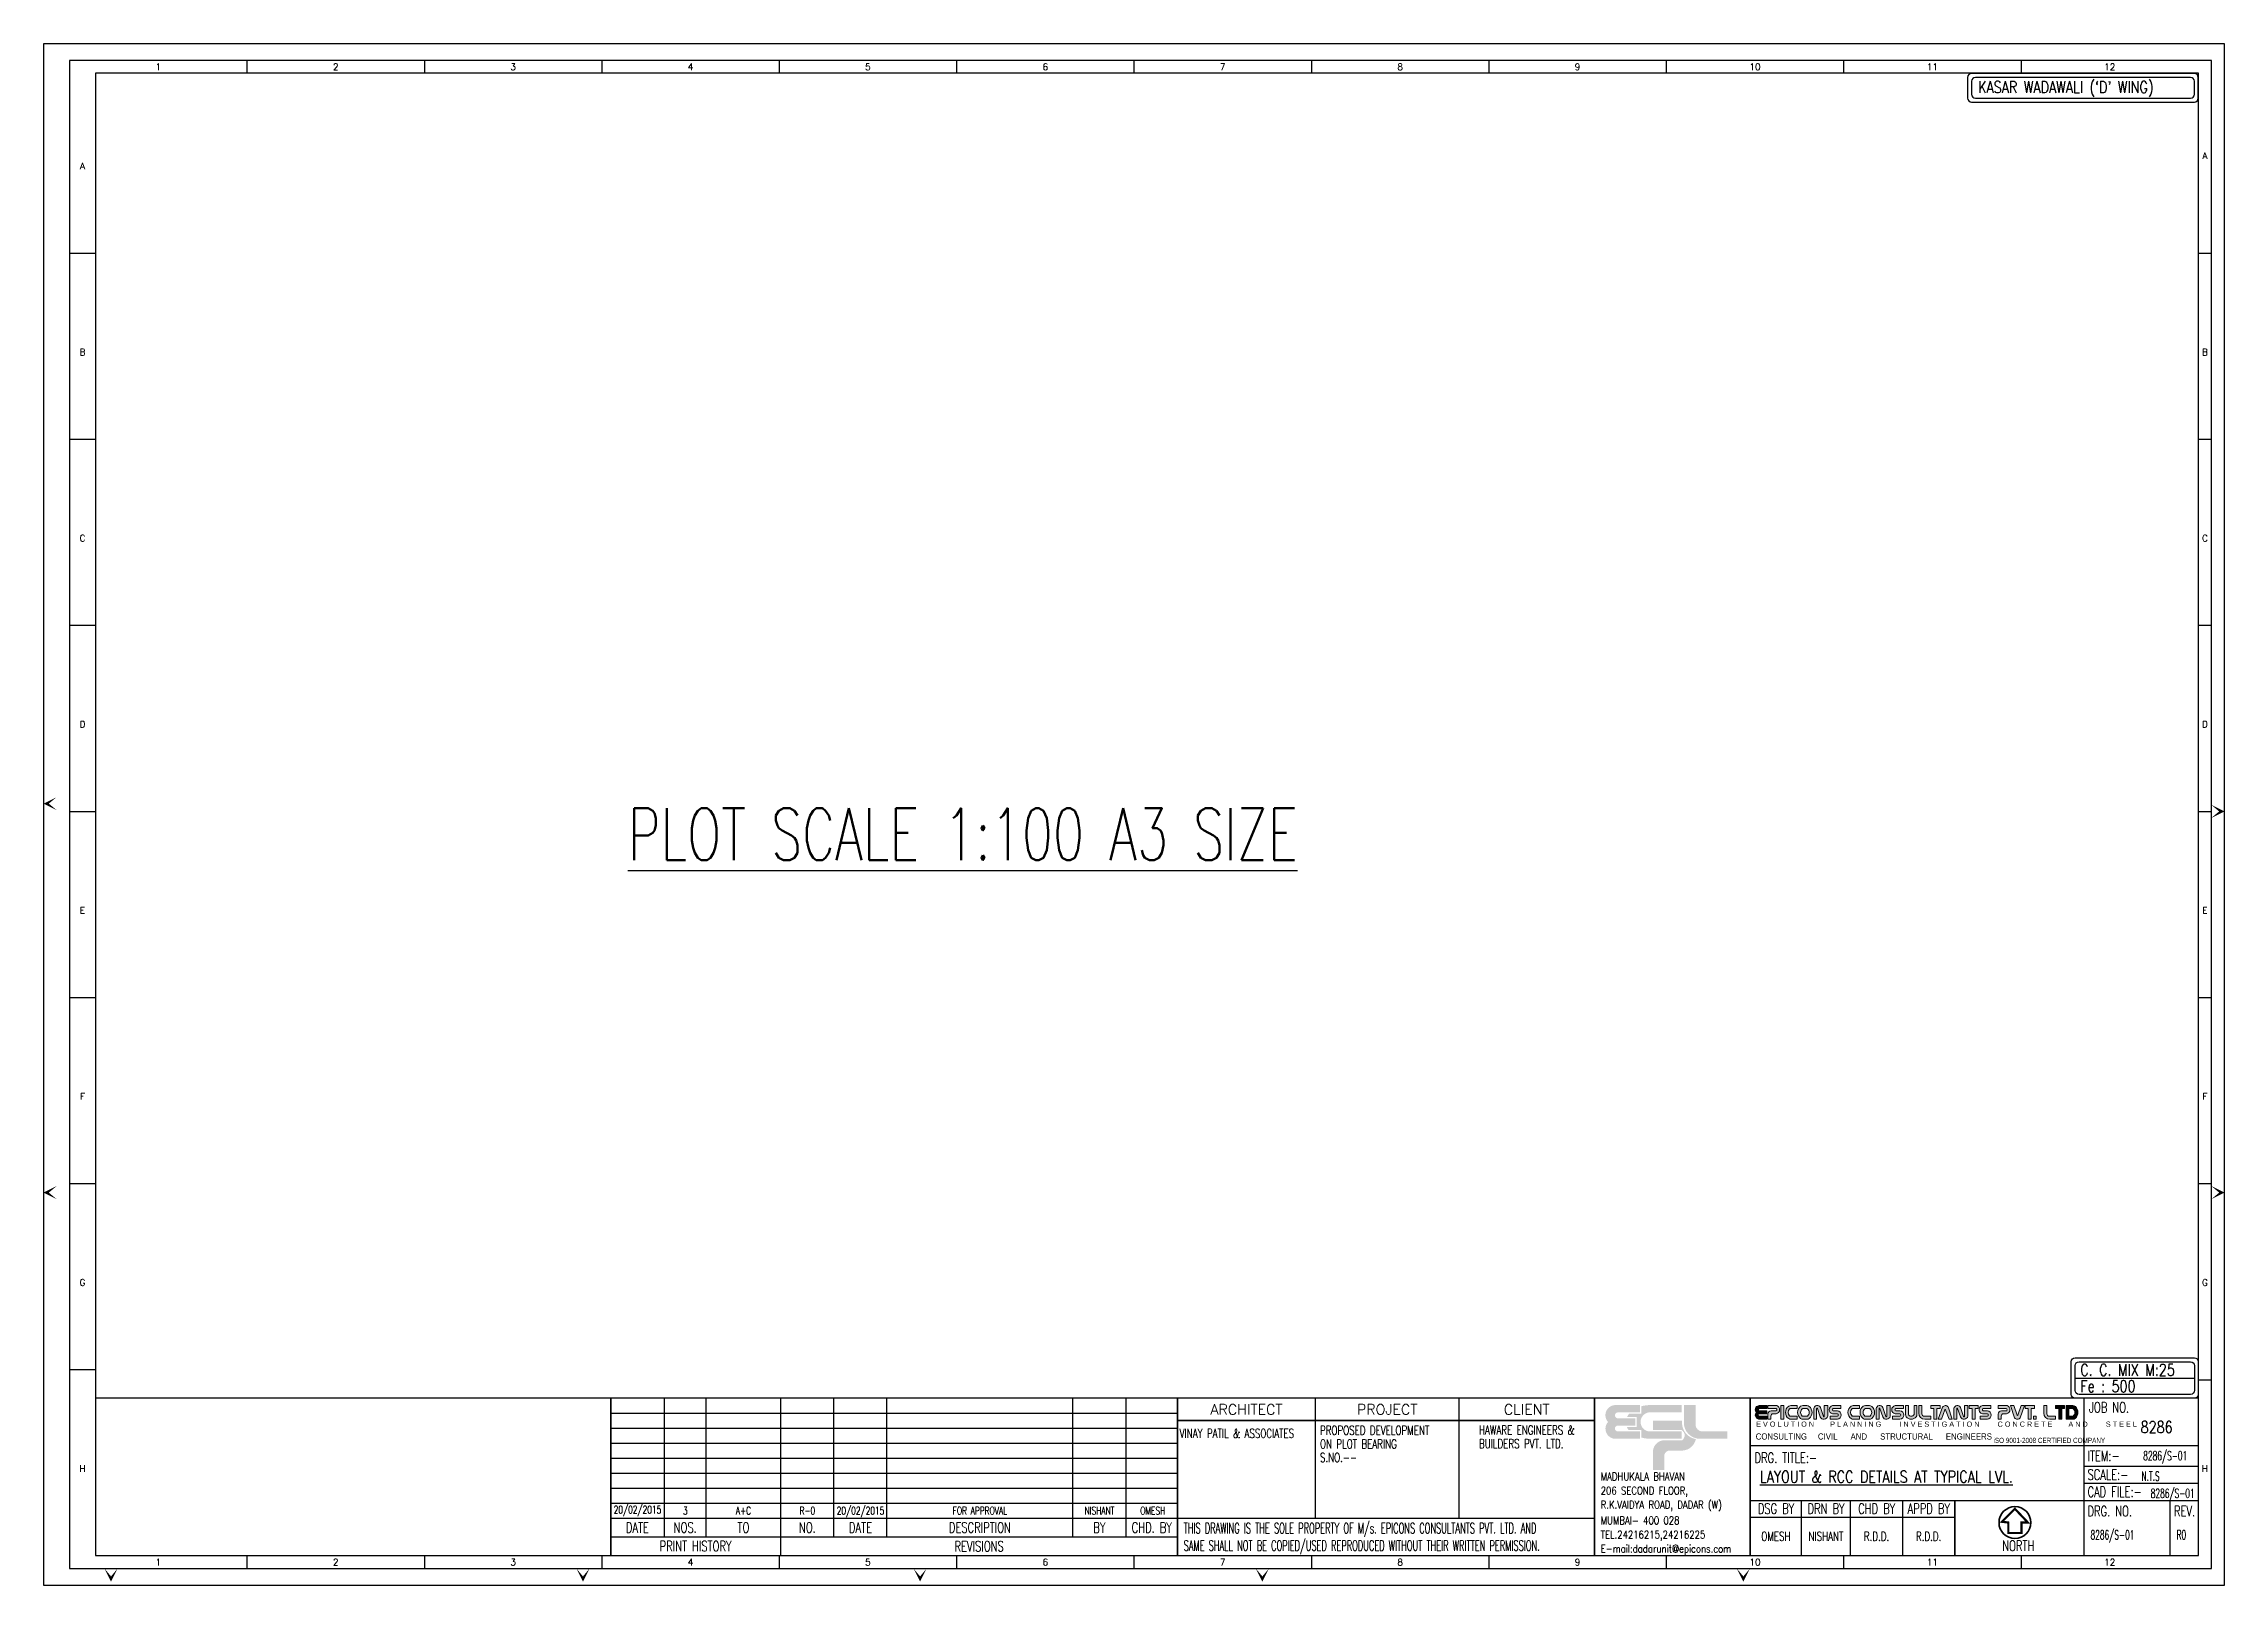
# Model space of a CAD drawing. Header units: millimetres. Extents: x 2659630 to 6742168, y -2425387 to -732288.
# Drawn here: x 3672679 to 3714693, y -800552 to -770852 of the extents above; entities that cross this region are included whole.
import ezdxf
from ezdxf.enums import TextEntityAlignment as Align

# ---------------------------------------------------------------- set-up
doc = ezdxf.new("R2010")
doc.units = ezdxf.units.MM
for name, color, linetype, lineweight in [('00 ECPL LOGO', 250, 'Continuous', 20), ('00 ELEV-2', 9, 'Continuous', 30), ('TEXT', 150, 'Continuous', 25)]:
    doc.layers.add(name, color=color, linetype=linetype, lineweight=lineweight)
for name, color, linetype in [('PNA', 8, 'Continuous'), ('S-SCHEDULE LINE-1', 7, 'Continuous'), ('S-TEXT-1', 4, 'Continuous'), ('S-TITIL', 6, 'Continuous'), ('TEXT (SHEET)', 4, 'Continuous'), ('TITLE', 6, 'Continuous')]:
    doc.layers.add(name, color=color, linetype=linetype)
doc.styles.add('ROMANS', font='r.shx', dxfattribs={"width": 0.7})
doc.styles.add('SEC. TEXT', font='arial.ttf', dxfattribs={"height": 180})

msp = doc.modelspace()

# ---------------------------------------------------------------- texts
at = {"layer": 'S-TITIL', "style": 'ROMANS', "width": 0.8}
for s, p in [("KASAR WADAWALI (`D' WING)", (3709948.449, -771690.694)), ('C. C. MIX M:25', (3711917.737, -796401.181)), ('Fe : 500', (3711917.737, -796715.054))]:
    msp.add_text(s, height=225, dxfattribs=at).set_placement(p, align=Align.MIDDLE_LEFT)
at = {"layer": 'TEXT', "color": 1, "style": 'ROMANS', "width": 0.8}
msp.add_text('8286', height=224.977, dxfattribs=at).set_placement((3713388.332, -797502.304), align=Align.MIDDLE_CENTER)
at = {"layer": 'TEXT', "color": 2, "style": 'ROMANS', "width": 0.7}
msp.add_text('VINAY PATIL & ASSOCIATES', height=174.98214, dxfattribs=at).set_placement((3694566.217, -797712.694))
at = {"layer": 'TEXT', "color": 2, "style": 'ROMANS'}
for s, width, p in [('ON PLOT BEARING ', 0.7, (3697269.784, -797826.972)), ('PROPOSED DEVELOPMENT', 0.7, (3697269.784, -797564.499)), ('HAWARE ENGINEERS &', 0.7, (3700332.86, -797559.595)), ('BUILDERS PVT. LTD.', 0.7, (3700332.86, -797822.068)), ('S.NO.--', 0.7, (3697269.784, -798089.445)), ('8286/S-01', 0.6, (3713130.519, -798055.408)), ('N.T.S', 0.6, (3713095.636, -798449.053)), ('8286/S-01', 0.6, (3713274.315, -798779.207)), ('8286/S-01', 0.6, (3712114.184, -799578.549)), ('R0', 0.6, (3713773.424, -799578.549))]:
    msp.add_text(s, height=175, dxfattribs=dict(at, width=width)).set_placement(p, align=Align.MIDDLE_LEFT)
at = {"layer": 'TEXT', "color": 1, "style": 'ROMANS', "width": 0.8}
msp.add_text('%%ULAYOUT & RCC DETAILS AT TYPICAL LVL.', height=225, dxfattribs=at).set_placement((3705743.443, -798459.049), align=Align.MIDDLE_LEFT)
at = {"layer": 'TEXT', "color": 2, "style": 'ROMANS', "width": 0.7}
for s, height, p in [('20/02/2015', 150, (3684120.715, -799092.717)), ('3', 150, (3685042.163, -799113.182)), ('A+C', 150, (3686162.464, -799113.182)), ('R-0', 150, (3687394.384, -799113.182)), ('20/02/2015', 150, (3688417.911, -799113.182)), ('FOR APPROVAL', 150, (3690717.627, -799113.182)), ('NISHANT', 150, (3693020.752, -799113.182)), ('OMESH', 150, (3694047.687, -799113.182)), ('OMESH', 175, (3706052.379, -799606.53)), ('NISHANT', 175, (3707016.623, -799606.53)), ('R.D.D.', 175, (3707992.104, -799606.53)), ('R.D.D.', 175, (3708995.939, -799606.53))]:
    msp.add_text(s, height=height, dxfattribs=at).set_placement(p, align=Align.MIDDLE_CENTER)
at = {"layer": 'TITLE', "color": 2, "style": 'ROMANS', "width": 0.7}
msp.add_text('%%UPLOT SCALE 1:100 A3 SIZE', height=1000, dxfattribs=at).set_placement((3683935.389, -786581.522, 7.519))

# ---------------------------------------------------------------- blocks, each defined once
blk = doc.blocks.new('ecpl logo')
at = {"layer": '00 ECPL LOGO'}
for color, points in [(256, [(351, -827, 0.621111), (586, -1401), (1442, -1401), (1442, -1151), (682, -1151, -0.917622), (682, -948), (1285, -948), (1285, -702), (682, -702, -0.926164), (682, -501), (1442, -501), (1442, -251), (581, -251, 0.621111), (351, -827)]), (152, [(2940, -251), (2940, -863, 0.384329), (3453, -1401), (4422, -1401), (4422, -1151), (3582, -1151, -0.414214), (3340, -908), (3340, -251)]), (140, [(1887, -779), (1887, -1102), (2862, -1102, -0.232111), (2971, -1281, -0.194401), (2883, -1450), (2269, -1450, 0.364674), (1887, -1802), (1887, -2463), (2269, -2463), (2269, -1996, -0.414214), (2462, -1802), (2899, -1802, 0.338499), (3350, -1412, -0.371272), (2877, -839), (2877, -779)])]:
    blk.add_hatch(color=color, dxfattribs=at).paths.add_polyline_path(points)
h = blk.add_hatch(color=253, dxfattribs=at)
h.dxf.hatch_style = 1
h.paths.add_polyline_path([(995, -993, 0.07148), (1056, -1106), (1486, -1106), (1486, -1356, 0.065387), (1776, -1401), (2862, -1401), (2862, -1151), (1776, -1151, -0.910826), (1742, -501), (2862, -501), (2862, -251), (1776, -251, 0.069483), (1486, -291), (1486, -546), (1071, -546, 0.072407), (1003, -657), (1329, -657), (1329, -993)])
blk = doc.blocks.new('EPICONS TITLE')
at = {"layer": '00 ECPL LOGO'}
h = blk.add_hatch(color=4, dxfattribs=at)
h.dxf.hatch_style = 1
h.paths.add_polyline_path([(678, -252), (678, -146), (414, -146, 0.261636), (303, -208, 0.285841), (304, -378, 0.344902), (324, -574, 0.204992), (418, -614), (678, -614), (678, -510), (424, -510, -1), (418, -426), (678, -426), (678, -331), (424, -331, -1), (422, -252)])
h = blk.add_hatch(color=4, dxfattribs=at)
h.dxf.hatch_style = 1
h.paths.add_polyline_path([(1011, -146), (712, -146), (712, -252), (997, -252, -0.440545), (997, -331), (816, -331, 0.414214), (712, -435), (712, -614), (810, -614), (810, -504, -0.414214), (888, -426), (997, -426, 0.757811)])
h.paths.add_polyline_path([(1254, -146), (1153, -146), (1153, -614), (1254, -614)])
h.paths.add_polyline_path([(1708, -146), (1494, -146, 0.154275), (1419, -169, 0.519672), (1419, -591, 0.154275), (1494, -614), (1708, -614), (1708, -510), (1472, -510, -0.210356), (1452, -502, -0.388707), (1452, -260, -0.210356), (1472, -252), (1708, -252)])
h.paths.add_polyline_path([(2037, -146), (1904, -146, 0.159018), (1828, -171, 0.507969), (1828, -589, 0.159018), (1904, -614), (2037, -614, 0.173791), (2119, -585, 0.472311), (2119, -175, 0.173791)])
h.paths.add_polyline_path([(2046, -252, -0.185052), (2063, -258, -0.445894), (2063, -504, -0.185052), (2046, -510), (1899, -510, -0.185052), (1882, -504, -0.445894), (1882, -258, -0.185052), (1899, -252)], flags=16)
h.paths.add_polyline_path([(2501, -209, 0.723435), (2273, -252), (2273, -614), (2374, -614), (2374, -252, -0.723435), (2399, -241), (2495, -533, 0.724077), (2751, -510), (2751, -146), (2635, -146), (2635, -509, -0.755661), (2603, -519)])
h.paths.add_polyline_path([(3198, -146), (2916, -146, 0.823713), (2916, -429), (3082, -429, -0.713272), (3082, -510), (2830, -510), (2830, -614), (3082, -614, 0.900309), (3082, -324), (2936, -324, -0.746931), (2936, -252), (3198, -252)])
h = blk.add_hatch(color=4, dxfattribs=at)
h.dxf.hatch_style = 1
h.paths.add_polyline_path([(3837, -146), (3623, -146, 0.154275), (3548, -169, 0.519672), (3548, -591, 0.154275), (3623, -614), (3837, -614), (3837, -510), (3600, -510, -0.210932), (3581, -502, -0.385278), (3580, -260, -0.212895), (3599, -252), (3837, -252)])
h.paths.add_polyline_path([(4255, -175, 0.173792), (4173, -146), (4040, -146, 0.159018), (3964, -171, 0.507969), (3964, -589, 0.159018), (4040, -614), (4173, -614, 0.173792), (4255, -585, 0.472311)])
h.paths.add_polyline_path([(4182, -252, -0.185053), (4199, -258, -0.445893), (4199, -504, -0.185053), (4182, -510), (4035, -510, -0.185053), (4017, -504, -0.445893), (4017, -258, -0.185053), (4035, -252)], flags=16)
h.paths.add_polyline_path([(4406, -252), (4406, -614), (4507, -614), (4507, -252, -0.436861), (4522, -236, -0.319738), (4534, -245), (4629, -533, 0.724077), (4884, -510), (4884, -146), (4768, -146), (4768, -509, -0.755661), (4737, -519), (4635, -209, 0.723435)])
h.paths.add_polyline_path([(5335, -146), (5053, -146, 0.823713), (5053, -429), (5219, -429, -0.713272), (5219, -510), (4967, -510), (4967, -614), (5219, -614, 0.900309), (5219, -324), (5074, -324, -0.746931), (5074, -252), (5335, -252)])
h.paths.add_polyline_path([(5509, -146), (5408, -146), (5408, -452, 0.160106), (5433, -529, 0.505303), (5772, -529, 0.160106), (5797, -452), (5797, -146), (5699, -146), (5699, -451, -0.621318), (5509, -451)])
h.paths.add_polyline_path([(5969, -146), (5862, -146), (5862, -406, 0.414214), (6070, -614), (6267, -614), (6267, -510), (6047, -510, -0.414214), (5969, -432)])
h.paths.add_polyline_path([(6589, -146), (6267, -146), (6267, -249), (6372, -249), (6372, -614), (6473, -614), (6473, -249), (6589, -249)])
h.paths.add_polyline_path([(6863, -194, 0.539211), (6672, -201), (6523, -614), (6641, -614), (6752, -289, -0.708617), (6777, -289), (6894, -614), (7006, -614)])
h.paths.add_polyline_path([(7288, -209, 0.723435), (7059, -252), (7059, -614), (7160, -614), (7160, -252, -0.723435), (7186, -241), (7282, -533, 0.724077), (7538, -510), (7538, -146), (7421, -146), (7421, -509, -0.755661), (7390, -519)])
h.paths.add_polyline_path([(7886, -146), (7579, -146), (7579, -249), (7684, -249), (7684, -614), (7785, -614), (7785, -249), (7886, -249)])
h.paths.add_polyline_path([(8321, -146), (8059, -146, 0.157568), (7983, -170, 0.511532), (7983, -404, 0.157569), (8059, -429), (8206, -429, -0.713272), (8206, -510), (7953, -510), (7953, -614), (8206, -614, 0.900308), (8206, -324), (8065, -324), (8060, -324, -0.722204), (8060, -249), (8321, -249)])
h = blk.add_hatch(color=4, dxfattribs=at)
h.dxf.hatch_style = 1
h.paths.add_polyline_path([(8875, -146), (8576, -146), (8576, -252), (8849, -252, -0.270444), (8871, -265, -0.26297), (8871, -318, -0.270444), (8849, -331), (8680, -331, 0.414214), (8576, -435), (8576, -614), (8674, -614), (8674, -504, -0.414214), (8752, -426), (8861, -426, 0.757811)])
h.paths.add_polyline_path([(9103, -146), (8990, -146), (9133, -566, 0.539211), (9324, -560), (9474, -146), (9356, -146), (9244, -471, -0.708617), (9220, -471)])
h.paths.add_polyline_path([(9814, -146), (9492, -146), (9492, -249), (9597, -249), (9597, -614), (9698, -614), (9698, -249), (9814, -249)])
h.paths.add_polyline_path([(10234, -146), (10128, -146), (10128, -406, 0.414214), (10336, -614), (10533, -614), (10533, -510), (10312, -510, -0.414214), (10234, -432)])
h.paths.add_polyline_path([(9871, -510), (9775, -510), (9775, -614), (9871, -614)])
h = blk.add_hatch(color=4, dxfattribs=at)
h.dxf.hatch_style = 1
h.paths.add_polyline_path([(10533, -146), (10533, -249), (10637, -249), (10637, -614), (10739, -614), (10739, -249), (10839, -249), (10839, -146)])
h.paths.add_polyline_path([(10890, -146), (10890, -614), (11119, -614, 0.189446), (11208, -580, 0.435754), (11208, -181, 0.189446), (11119, -146)])
h.paths.add_polyline_path([(11122, -249, -0.519112), (11122, -510), (10989, -510), (10989, -249)], flags=16)
at = {"layer": '00 ECPL LOGO', "color": 4}
for p, q in [((678, -146), (414, -146)), ((418, -426), (678, -426)), ((678, -510), (418, -510)), ((418, -614), (678, -614)), ((424, -252), (678, -252)), ((678, -331), (424, -331)), ((678, -252), (678, -146)), ((678, -426), (678, -331)), ((678, -614), (678, -510)), ((1011, -146), (712, -146)), ((712, -146), (712, -252)), ((997, -252), (712, -252)), ((712, -435), (712, -614)), ((712, -614), (810, -614)), ((810, -504), (810, -614)), ((997, -331), (816, -331)), ((888, -426), (997, -426)), ((1153, -146), (1254, -146)), ((1153, -146), (1153, -614)), ((1153, -614), (1254, -614)), ((1254, -146), (1254, -614)), ((1472, -252), (1708, -252)), ((1472, -510), (1708, -510)), ((1494, -146), (1708, -146)), ((1494, -614), (1708, -614)), ((1708, -252), (1708, -146)), ((1708, -614), (1708, -510)), ((1899, -252), (2046, -252)), ((1899, -510), (2046, -510)), ((1904, -146), (2037, -146)), ((2037, -614), (1904, -614)), ((2273, -252), (2273, -614)), ((2273, -614), (2374, -614)), ((2374, -252), (2374, -614)), ((2399, -241), (2495, -533)), ((2501, -209), (2603, -519)), ((2614, -614), (2635, -614)), ((2635, -146), (2751, -146)), ((2751, -146), (2635, -146)), ((2635, -146), (2635, -510)), ((2635, -614), (2635, -614)), ((2751, -146), (2751, -510)), ((2751, -252), (2751, -252)), ((2751, -510), (2751, -510)), ((2830, -614), (2830, -510)), ((2830, -510), (3082, -510)), ((2830, -614), (3082, -614)), ((2830, -614), (3082, -614)), ((2916, -146), (3198, -146)), ((3198, -146), (2916, -146)), ((3082, -429), (2916, -429)), ((2936, -252), (3198, -252)), ((3082, -324), (2936, -324)), ((3198, -252), (3198, -146)), ((3599, -252), (3837, -252)), ((3600, -510), (3837, -510)), ((3837, -146), (3623, -146)), ((3623, -614), (3837, -614)), ((3837, -252), (3837, -146)), ((3837, -614), (3837, -510)), ((4035, -252), (4182, -252)), ((4035, -510), (4182, -510)), ((4040, -146), (4173, -146)), ((4040, -614), (4173, -614)), ((4406, -252), (4406, -614)), ((4406, -614), (4507, -614)), ((4406, -614), (4507, -614)), ((4406, -614), (4507, -614)), ((4507, -252), (4507, -614)), ((4534, -245), (4629, -533)), ((4635, -209), (4737, -519)), ((4768, -146), (4884, -146)), ((4768, -146), (4884, -146)), ((4884, -146), (4768, -146)), ((4768, -146), (4768, -510)), ((4884, -146), (4884, -510)), ((4884, -252), (4884, -252)), ((4967, -614), (4967, -510)), ((4967, -510), (5219, -510)), ((4967, -510), (5219, -510)), ((4967, -614), (5219, -614)), ((4967, -614), (5219, -614)), ((4967, -614), (5219, -614)), ((5053, -146), (5335, -146)), ((5053, -146), (5335, -146)), ((5335, -146), (5053, -146)), ((5219, -429), (5053, -429)), ((5074, -252), (5335, -252)), ((5219, -324), (5074, -324)), ((5335, -252), (5335, -146)), ((5408, -146), (5509, -146)), ((5509, -146), (5408, -146)), ((5408, -146), (5408, -452)), ((5509, -146), (5509, -451)), ((5699, -146), (5797, -146)), ((5797, -146), (5699, -146)), ((5699, -146), (5699, -451)), ((5797, -146), (5797, -452)), ((5862, -146), (5969, -146)), ((5969, -146), (5862, -146)), ((5862, -406), (5862, -146)), ((5969, -432), (5969, -146)), ((6047, -510), (6267, -510)), ((6070, -614), (6267, -614)), ((6070, -614), (6267, -614)), ((6267, -146), (6589, -146)), ((6589, -146), (6267, -146)), ((6267, -146), (6267, -249)), ((6267, -249), (6372, -249)), ((6267, -510), (6267, -614)), ((6372, -614), (6372, -249)), ((6372, -614), (6473, -614)), ((6372, -614), (6473, -614)), ((6473, -614), (6473, -249)), ((6473, -249), (6589, -249)), ((6523, -614), (6672, -201)), ((6523, -614), (6641, -614)), ((6589, -146), (6589, -249)), ((6589, -614), (6641, -614)), ((6641, -614), (6752, -289)), ((6894, -614), (6777, -289)), ((7006, -614), (6863, -194)), ((6894, -614), (7006, -614)), ((6894, -614), (7006, -614)), ((7059, -252), (7059, -614)), ((7059, -614), (7160, -614)), ((7059, -614), (7160, -614)), ((7059, -614), (7160, -614)), ((7160, -252), (7160, -614)), ((7186, -241), (7282, -533)), ((7288, -209), (7390, -519)), ((7421, -146), (7538, -146)), ((7421, -146), (7538, -146)), ((7538, -146), (7421, -146)), ((7421, -146), (7538, -146)), ((7421, -146), (7421, -510)), ((7538, -146), (7538, -510)), ((7538, -252), (7538, -252)), ((7538, -510), (7538, -510)), ((7579, -146), (7886, -146)), ((7886, -146), (7579, -146)), ((7579, -146), (7886, -146)), ((7579, -146), (7886, -146)), ((7886, -146), (7579, -146)), ((7579, -146), (7579, -249)), ((7579, -249), (7684, -249)), ((7579, -249), (7684, -249)), ((7684, -614), (7684, -249)), ((7684, -614), (7785, -614)), ((7684, -614), (7785, -614)), ((7684, -614), (7785, -614)), ((7684, -614), (7785, -614)), ((7785, -614), (7785, -249)), ((7785, -249), (7886, -249)), ((7785, -249), (7886, -249)), ((7886, -146), (7886, -249)), ((7953, -614), (7953, -510)), ((7953, -510), (8206, -510)), ((7953, -510), (8206, -510)), ((7953, -510), (8206, -510)), ((7953, -614), (8206, -614)), ((7953, -614), (8206, -614)), ((7953, -614), (8206, -614)), ((7953, -614), (8206, -614)), ((7953, -614), (8206, -614)), ((8040, -146), (8321, -146)), ((8040, -146), (8321, -146)), ((8206, -429), (8040, -429)), ((8321, -146), (8059, -146)), ((8059, -429), (8194, -429)), ((8060, -249), (8321, -249)), ((8206, -324), (8060, -324)), ((8065, -324), (8206, -324)), ((8321, -252), (8321, -146)), ((8875, -146), (8576, -146)), ((8576, -146), (8576, -252)), ((8849, -252), (8576, -252)), ((8576, -435), (8576, -614)), ((8576, -614), (8674, -614)), ((8674, -504), (8674, -614)), ((8849, -331), (8680, -331)), ((8752, -426), (8861, -426)), ((9103, -146), (8990, -146)), ((9103, -146), (8990, -146)), ((8990, -146), (9133, -566)), ((9103, -146), (9220, -471)), ((9356, -146), (9244, -471)), ((9474, -146), (9324, -560)), ((9474, -146), (9356, -146)), ((9408, -146), (9356, -146)), ((9474, -146), (9356, -146)), ((9492, -146), (9814, -146)), ((9814, -146), (9492, -146)), ((9492, -146), (9814, -146)), ((9492, -146), (9814, -146)), ((9492, -146), (9814, -146)), ((9492, -146), (9492, -249)), ((9492, -249), (9597, -249)), ((9492, -249), (9597, -249)), ((9597, -614), (9597, -249)), ((9597, -614), (9698, -614)), ((9597, -614), (9698, -614)), ((9597, -614), (9698, -614)), ((9698, -614), (9698, -249)), ((9698, -249), (9814, -249)), ((9698, -249), (9814, -249)), ((9814, -146), (9814, -249)), ((10128, -146), (10234, -146)), ((10234, -146), (10128, -146)), ((10128, -406), (10128, -146)), ((10234, -432), (10234, -146)), ((10312, -510), (10533, -510)), ((10336, -614), (10533, -614)), ((10336, -614), (10533, -614)), ((10533, -146), (10839, -146)), ((10839, -146), (10533, -146)), ((10533, -146), (10533, -249)), ((10533, -249), (10637, -249)), ((10637, -249), (10533, -249)), ((10533, -510), (10533, -614)), ((10637, -614), (10637, -249)), ((10637, -614), (10739, -614)), ((10637, -614), (10739, -614)), ((10637, -614), (10739, -614)), ((10637, -614), (10739, -614)), ((10653, -614), (10739, -614)), ((10653, -614), (10739, -614)), ((10653, -614), (10739, -614)), ((10653, -614), (10739, -614)), ((10739, -614), (10739, -249)), ((10739, -249), (10839, -249)), ((10739, -249), (10839, -249)), ((10839, -249), (10739, -249)), ((10839, -146), (10839, -249)), ((10890, -146), (11119, -146)), ((10890, -146), (10890, -614)), ((10890, -614), (11119, -614)), ((10989, -249), (10989, -510)), ((10989, -249), (11113, -249)), ((10989, -510), (11113, -510))]:
    blk.add_line(p, q, dxfattribs=at)
blk.add_lwpolyline([(9775, -510), (9871, -510), (9871, -614), (9775, -614)], close=True, dxfattribs=at)
for centre, radius, start, end in [((439, -292), 160, 148.64797, 212.45631), ((439, -464), 160, 147.54369, 223.66124), ((414, -276), 130, 90, 148.64797), ((418, -484), 130, 223.66124, 270), ((421, -468), 42.1, 94.02421, 265.97579), ((423, -291), 39.6, 88.76368, 271.23632), ((816, -435), 104, 90, 180), ((888, -504), 78, 90, 180), ((965, -284), 146, 282.71879, 71.3398), ((961, -291), 53.7, 312.44874, 47.55126), ((1567, -380), 257, 125.08074, 234.91926), ((1584, -381), 179, 137.51709, 222.48291), ((1494, -276), 130, 90, 125.08074), ((1494, -484), 130, 234.91926, 270), ((1472, -278), 26, 90, 137.51709), ((1472, -484), 26, 222.48291, 270), ((1981, -380), 259, 126.14172, 233.85828), ((1992, -381), 165, 131.93642, 228.06358), ((1904, -276), 130, 90, 126.14172), ((1904, -484), 130, 233.85828, 270), ((1899, -278), 26, 90, 131.93642), ((1899, -484), 26, 228.06358, 270), ((2037, -276), 130, 50.56378, 90), ((2037, -484), 130, 270, 309.43622), ((2046, -278), 26, 48.06358, 90), ((2046, -484), 26, 270, 311.93642), ((1953, -381), 165, 311.93642, 48.06358), ((1951, -380), 265, 309.43622, 50.56378), ((2394, -268), 122, 28.74999, 172.28311), ((2388, -251), 14.5, 40.01913, 183.55226), ((2619, -479), 135, 203.2219, 346.75502), ((2618, -510), 17.1, 214.07961, 357.61273), ((2944, -287), 144, 101.04253, 258.95747), ((2947, -288), 37.6, 106.48558, 253.51442), ((3067, -469), 146, 276.00604, 83.99396), ((3068, -470), 43.1, 289.00161, 70.99839), ((3696, -380), 257, 125.08074, 234.91926), ((3714, -381), 180, 138.07412, 222.35635), ((3623, -276), 130, 90, 125.08074), ((3623, -484), 130, 234.91926, 270), ((3599, -278), 26, 90, 138.07412), ((3600, -484), 26, 222.35635, 270), ((4116, -380), 259, 126.14172, 233.85828), ((4127, -381), 165, 131.93642, 228.06358), ((4040, -276), 130, 90, 126.14172), ((4040, -484), 130, 233.85828, 270), ((4035, -278), 26, 90, 131.93642), ((4035, -484), 26, 228.06358, 270), ((4173, -276), 130, 50.56378, 90), ((4173, -484), 130, 270, 309.43622), ((4182, -278), 26, 48.06358, 90), ((4182, -484), 26, 270, 311.93642), ((4089, -381), 165, 311.93642, 48.06358), ((4087, -380), 265, 309.43622, 50.56378), ((4527, -268), 122, 28.74999, 172.28311), ((4522, -251), 14.5, 89.15773, 183.55226), ((4522, -249), 13, 18.23344, 89.15773), ((4753, -479), 135, 203.2219, 346.85165), ((4751, -510), 17.1, 214.07961, 357.61273), ((5081, -287), 144, 101.04253, 258.95747), ((5084, -288), 37.6, 106.48558, 253.51442), ((5204, -469), 146, 276.00604, 83.99396), ((5205, -470), 43.1, 289.00161, 70.99839), ((5538, -452), 130, 180, 216.38482), ((5602, -404), 210, 216.38482, 323.61518), ((5604, -405), 106, 206.29314, 333.70686), ((5667, -452), 130, 323.61518, 0), ((6070, -406), 208, 180, 270), ((6047, -432), 78, 180, 270), ((6770, -260), 114, 35.16598, 148.50219), ((6764, -294), 13, 19.76646, 161.05459), ((7181, -268), 122, 28.74999, 172.28311), ((7175, -251), 14.5, 40.01913, 183.55226), ((7406, -479), 135, 203.2219, 346.75502), ((7404, -510), 17.1, 214.07961, 357.61273), ((8067, -287), 144, 125.81796, 234.18198), ((8059, -276), 130, 90, 125.81796), ((8059, -299), 130, 234.18198, 270), ((8072, -286), 39.3, 108.32609, 238.19572), ((8065, -298), 26, 238.19572, 270), ((8190, -469), 146, 276.00604, 83.99396), ((8192, -470), 43.1, 289.00161, 70.99839), ((8680, -435), 104, 90, 180), ((8752, -504), 78, 90, 180), ((8849, -278), 26, 29.46718, 90), ((8849, -305), 26, 270, 330.53282), ((8829, -284), 146, 282.71879, 71.3398), ((8824, -291), 53.7, 330.53282, 29.46718), ((9227, -500), 114, 215.16598, 328.50219), ((9232, -467), 13, 199.76646, 341.05459), ((10336, -406), 208, 180, 270), ((10312, -432), 78, 180, 270), ((11113, -275), 26, 51.48158, 90), ((11113, -484), 26, 270, 308.51842), ((11119, -276), 130, 47.09074, 90), ((11119, -484), 130, 270, 312.90926), ((11030, -380), 160, 308.51842, 51.48158), ((11023, -380), 272, 312.90926, 47.09074)]:
    blk.add_arc(centre, radius, start, end, dxfattribs=at)
at = {"layer": '00 ECPL LOGO', "color": 4, "style": 'SEC. TEXT'}
for s, height, width, p in [('E V O L U T I O N        P L A N N I N G         I N V E S T I G A T I O N         C O N C R E T E        A N D         S T E E L', 177.202, 0.8, (308, -869)), ('CONSULTING     CIVIL      AND      STRUCTURAL      ENGINEERS', 212.64, 0.9, (294, -1308)), ('iSO 9001-2008 CERTIFIED COMPANY', 177.2, 0.7, (8411, -1424))]:
    blk.add_text(s, height=height, dxfattribs=dict(at, width=width)).set_placement(p)
blk = doc.blocks.new('FOLDER')
at = {"layer": 'PNA'}
for points in [[(-1250, 2500), (0, 0), (0, 1000)], [(1250, 2500), (0, 0), (0, 1000)]]:
    blk.add_solid(points, dxfattribs=at)
blk = doc.blocks.new('A3_SHEET')
at = {"color": 1}
for p, q in [((41515, 3532), (999, 3532)), ((32885, 2619), (41515, 2619)), ((32885, 1565), (41515, 1565)), ((10922, 1221), (21882, 1221)), ((10922, 862), (21846, 862)), ((32885, 1244), (36822, 1244))]:
    blk.add_line(p, q, dxfattribs=at)
for p, q in [((11959, 862), (11959, 3532)), ((12763, 862), (12763, 3532)), ((15227, 862), (15227, 3532)), ((16248, 862), (16248, 3532)), ((19828, 862), (19828, 3532)), ((20855, 862), (20855, 3532)), ((36822, 500), (36822, 1565))]:
    blk.add_line(p, q)
at = {"color": 5, "linetype": 'ByBlock', "lineweight": -2}
for p, q in [((10927, 3243), (21846, 3243)), ((10927, 2954), (21846, 2954)), ((10927, 2665), (21846, 2665)), ((10927, 2377), (21846, 2377)), ((39317, 2225), (41515, 2225)), ((10927, 2088), (21846, 2088)), ((10927, 1799), (21846, 1799)), ((39317, 1895), (41515, 1895)), ((10927, 1510), (21846, 1510)), ((33866, 500), (33866, 1565)), ((34814, 500), (34814, 1565)), ((35818, 500), (35818, 1565)), ((40965, 1565), (40965, 500))]:
    blk.add_line(p, q, dxfattribs=at)
blk.add_lwpolyline([(7, 29628), (42007, 29628), (42007, -72), (7, -72)], close=True)
at = {"color": 1, "const_width": 28.7}
for points in [[(10927, 506), (10927, 3532)], [(14200, 506), (14200, 3532)], [(21846, 500), (21846, 3532)], [(24502, 1218), (24502, 3532)], [(27268, 1218), (27268, 3532)], [(29878, 500), (29878, 3532)], [(32878, 500), (32878, 3532)], [(39308, 500), (39308, 3532)], [(21846, 3103), (29878, 3103)], [(36822, 500), (36822, 1565)], [(21846, 1218), (29878, 1218)]]:
    blk.add_lwpolyline(points, dxfattribs=at)
at = {"layer": 'PNA'}
for p, q in [((3917, 29305), (3917, 29056)), ((7335, 29305), (7335, 29056)), ((10753, 29305), (10753, 29056)), ((14171, 29305), (14171, 29056)), ((17589, 29305), (17589, 29056)), ((21007, 29305), (21007, 29056)), ((24425, 29305), (24425, 29056)), ((27843, 29305), (27843, 29056)), ((31261, 29305), (31261, 29056)), ((34679, 29305), (34679, 29056)), ((38097, 29305), (38097, 29056)), ((500, 25591), (999, 25591)), ((41515, 25591), (41764, 25591)), ((500, 22006), (999, 22006)), ((41515, 22006), (41764, 22006)), ((500, 18422), (999, 18422)), ((41515, 18422), (41764, 18422)), ((500, 14837), (999, 14837)), ((41515, 14837), (41764, 14837)), ((500, 11253), (999, 11253)), ((41515, 11253), (41764, 11253)), ((500, 7668), (999, 7668)), ((41515, 7668), (41764, 7668)), ((500, 4084), (999, 4084)), ((41515, 3884), (41764, 3884)), ((3917, 500), (3917, 250)), ((7335, 500), (7335, 250)), ((10753, 500), (10753, 250)), ((14171, 500), (14171, 250)), ((17589, 500), (17589, 250)), ((21007, 500), (21007, 250)), ((24425, 500), (24425, 250)), ((27843, 500), (27843, 250)), ((31261, 500), (31261, 250)), ((34679, 500), (34679, 250)), ((38097, 500), (38097, 250))]:
    blk.add_line(p, q, dxfattribs=at)
at = {"layer": 'PNA', "color": 1}
for points in [[(500, 250), (41764, 250), (41764, 29305), (500, 29305)], [(999, 500), (41515, 500), (41515, 29056), (999, 29056)]]:
    blk.add_lwpolyline(points, close=True, dxfattribs=at)
at = {"layer": 'TITLE', "color": 1, "const_width": 42.8}
blk.add_lwpolyline([(37978, 1403), (37728, 1153), (37852, 1138), (37852, 936), (38105, 936), (38105, 1138), (38229, 1138)], close=True, dxfattribs=at)
at = {"layer": 'TITLE', "lineweight": 35}
blk.add_circle((37978, 1138), 306, dxfattribs=at)
at = {"layer": '00 ELEV-2', "xscale": 0.5643277501770246, "yscale": 0.5643277501770246, "zscale": 0.5643277501770246}
for name, p in [('ecpl logo', (29941, 3542)), ('EPICONS TITLE', (32819, 3474))]:
    blk.add_blockref(name, p, dxfattribs=at)
at = {"layer": 'PNA', "xscale": 0.0999146515826032, "yscale": 0.0999146515826032, "zscale": 0.0999146515826032}
for p, rotation in [((0, 14987), 270), ((42014, 14837), 90), ((0, 7494), 270), ((42014, 7494), 90)]:
    blk.add_blockref('FOLDER', p, dxfattribs=dict(at, rotation=rotation))
at = {"layer": 'PNA', "xscale": 0.0999146517894051, "yscale": 0.0999146517894051, "zscale": 0.0999146517894051}
for p in [(1299, 0), (10391, 0), (16886, 0), (23480, 0), (32747, 0)]:
    blk.add_blockref('FOLDER', p, dxfattribs=at)
at = {"layer": 'PNA', "style": 'ROMANS'}
for s, height, p in [('1', 125, (2209, 29180)), ('2', 125, (5627, 29180)), ('3', 125, (9045, 29180)), ('4', 125, (12463, 29180)), ('5', 125, (15881, 29180)), ('6', 125, (19299, 29180)), ('7', 125, (22716, 29180)), ('8', 125, (26134, 29180)), ('9', 125, (29552, 29180)), ('10', 124.9, (32970, 29180)), ('11', 124.9, (36388, 29180)), ('12', 124.9, (39806, 29180)), ('A', 125, (749, 27270)), ('A', 125, (41639, 27469)), ('B', 125, (749, 23685)), ('B', 125, (41639, 23685)), ('C', 125, (749, 20101)), ('C', 125, (41639, 20101)), ('D', 125, (749, 16516)), ('D', 125, (41639, 16516)), ('E', 125, (749, 12932)), ('E', 125, (41639, 12932)), ('F', 125, (749, 9347)), ('F', 125, (41639, 9347)), ('G', 125, (749, 5763)), ('G', 125, (41639, 5763)), ('H', 125, (749, 2179)), ('H', 125, (41639, 2179)), ('1', 125, (2209, 375)), ('2', 125, (5627, 375)), ('3', 125, (9045, 375)), ('4', 125, (12463, 375)), ('5', 125, (15881, 375)), ('6', 125, (19299, 375)), ('7', 125, (22716, 375)), ('8', 125, (26134, 375)), ('9', 125, (29552, 375)), ('10', 124.9, (32970, 375)), ('11', 124.9, (36388, 375)), ('12', 124.9, (39806, 375))]:
    blk.add_text(s, height=height, dxfattribs=at).set_placement(p, align=Align.MIDDLE)
at = {"layer": 'S-TEXT-1', "style": 'ROMANS', "width": 0.8}
for s, p in [('206 SECOND FLOOR,', (29998, 1678, 4)), ('MADHUKALA BHAVAN', (29998, 1950, 4)), ('R.K.VAIDYA ROAD, DADAR (W)', (29998, 1406, 4)), ('TEL.24216215,24216225', (29998, 831, 4)), ('MUMBAI- 400 028', (29998, 1103, 4)), ('E-mail:dadarunit@epicons.com', (29998, 559, 4))]:
    blk.add_text(s, height=150, dxfattribs=at).set_placement(p)
at = {"layer": 'TEXT (SHEET)', "color": 2, "style": 'ROMANS'}
for s, p in [('ARCHITECT', (23174, 3317)), ('PROJECT', (25885, 3317)), ('CLIENT', (28573, 3317))]:
    blk.add_text(s, height=200, dxfattribs=at).set_placement(p, align=Align.MIDDLE_CENTER)
at = {"layer": 'TEXT (SHEET)', "color": 4, "style": 'ROMANS'}
for s, width, p in [('JOB NO.', 0.7, (39405, 3257)), ('THIS DRAWING IS THE SOLE PROPERTY OF M/s. EPICONS CONSULTANTS PVT. LTD. AND', 0.58, (21964, 930)), ('SAME SHALL NOT BE COPIED/USED REPRODUCED WITHOUT THEIR WRITTEN PERMISSION.', 0.58, (21964, 595)), ('NORTH', 0.7, (37734, 592))]:
    blk.add_text(s, height=200, dxfattribs=dict(at, width=width)).set_placement(p)
at = {"layer": 'TEXT (SHEET)', "color": 4, "style": 'ROMANS', "width": 0.7}
for s, p in [('ITEM:-', (39377, 2422)), ('DRG. TITLE:-', (32962, 2386)), ('SCALE:-', (39377, 2060)), ('CAD FILE:-', (39377, 1730)), ('DRG. NO. ', (39377, 1358)), ('REV.', (41044, 1358))]:
    blk.add_text(s, height=200, dxfattribs=at).set_placement(p, align=Align.MIDDLE_LEFT)
for s, p in [('DSG BY', (33376, 1405)), ('DRN BY', (34340, 1405)), ('CHD BY', (35316, 1405)), ('APPD BY', (36320, 1405)), ('DATE', (11440, 1041)), ('NOS.', (12361, 1041)), ('TO', (13482, 1041)), ('NO.', (14714, 1041)), ('DATE', (15738, 1041)), ('DESCRIPTION', (18038, 1041)), ('BY', (20341, 1041)), ('CHD. BY', (21350, 1041)), ('PRINT HISTORY', (12561, 684)), ('REVISIONS', (18023, 681))]:
    blk.add_text(s, height=200, dxfattribs=at).set_placement(p, align=Align.MIDDLE_CENTER)

# ---------------------------------------------------------------- linework, layer by layer
at = {"layer": 'S-SCHEDULE LINE-1', "color": 2}
msp.add_line((3711817.68, -796558.118), (3714115.89, -796558.118), dxfattribs=at)
for points in [[(3711817.68, -796169.202), (3714115.89, -796169.202, -0.414213562), (3714190.933, -796244.244), (3714190.933, -796871.991, -0.414213562), (3714115.89, -796947.034), (3711817.68, -796947.034, -0.414213562), (3711742.637, -796871.991), (3711742.637, -796244.244, -0.414213562)], [(3711892.723, -796244.244), (3714040.847, -796244.244, -0.414213562), (3714115.89, -796319.287), (3714115.89, -796796.948, -0.414213562), (3714040.847, -796871.991), (3711892.723, -796871.991, -0.414213562), (3711817.68, -796796.948), (3711817.68, -796319.287, -0.414213562)]]:
    msp.add_lwpolyline(points, format="xyb", close=True, dxfattribs=at)
at = {"layer": 'TITLE', "color": 2}
for points in [[(3714115.89, -771427.299), (3709822.379, -771427.299, 0.414213562), (3709747.336, -771502.342), (3709747.336, -771902.57, 0.414213562), (3709822.379, -771977.613), (3714115.89, -771977.613, 0.414213562), (3714190.933, -771902.57), (3714190.933, -771502.342, 0.414213562)], [(3714040.847, -771502.342), (3709897.422, -771502.342, 0.414213562), (3709822.379, -771577.384), (3709822.379, -771827.527, 0.414213562), (3709897.422, -771902.57), (3714040.847, -771902.57, 0.414213562), (3714115.89, -771827.527), (3714115.89, -771577.384, 0.414213562)]]:
    msp.add_lwpolyline(points, format="xyb", close=True, dxfattribs=at)

# ---------------------------------------------------------------- block references
msp.add_blockref('A3_SHEET', (3672679.327, -800479.737))

msp.set_redraw_order([(e.dxf.handle, doc.entitydb.next_handle()) for e in msp.query("TEXT MTEXT ATTDEF DIMENSION ARC_DIMENSION")])  # texts and dimensions are drawn at this point

doc.saveas('drawing.dxf')
